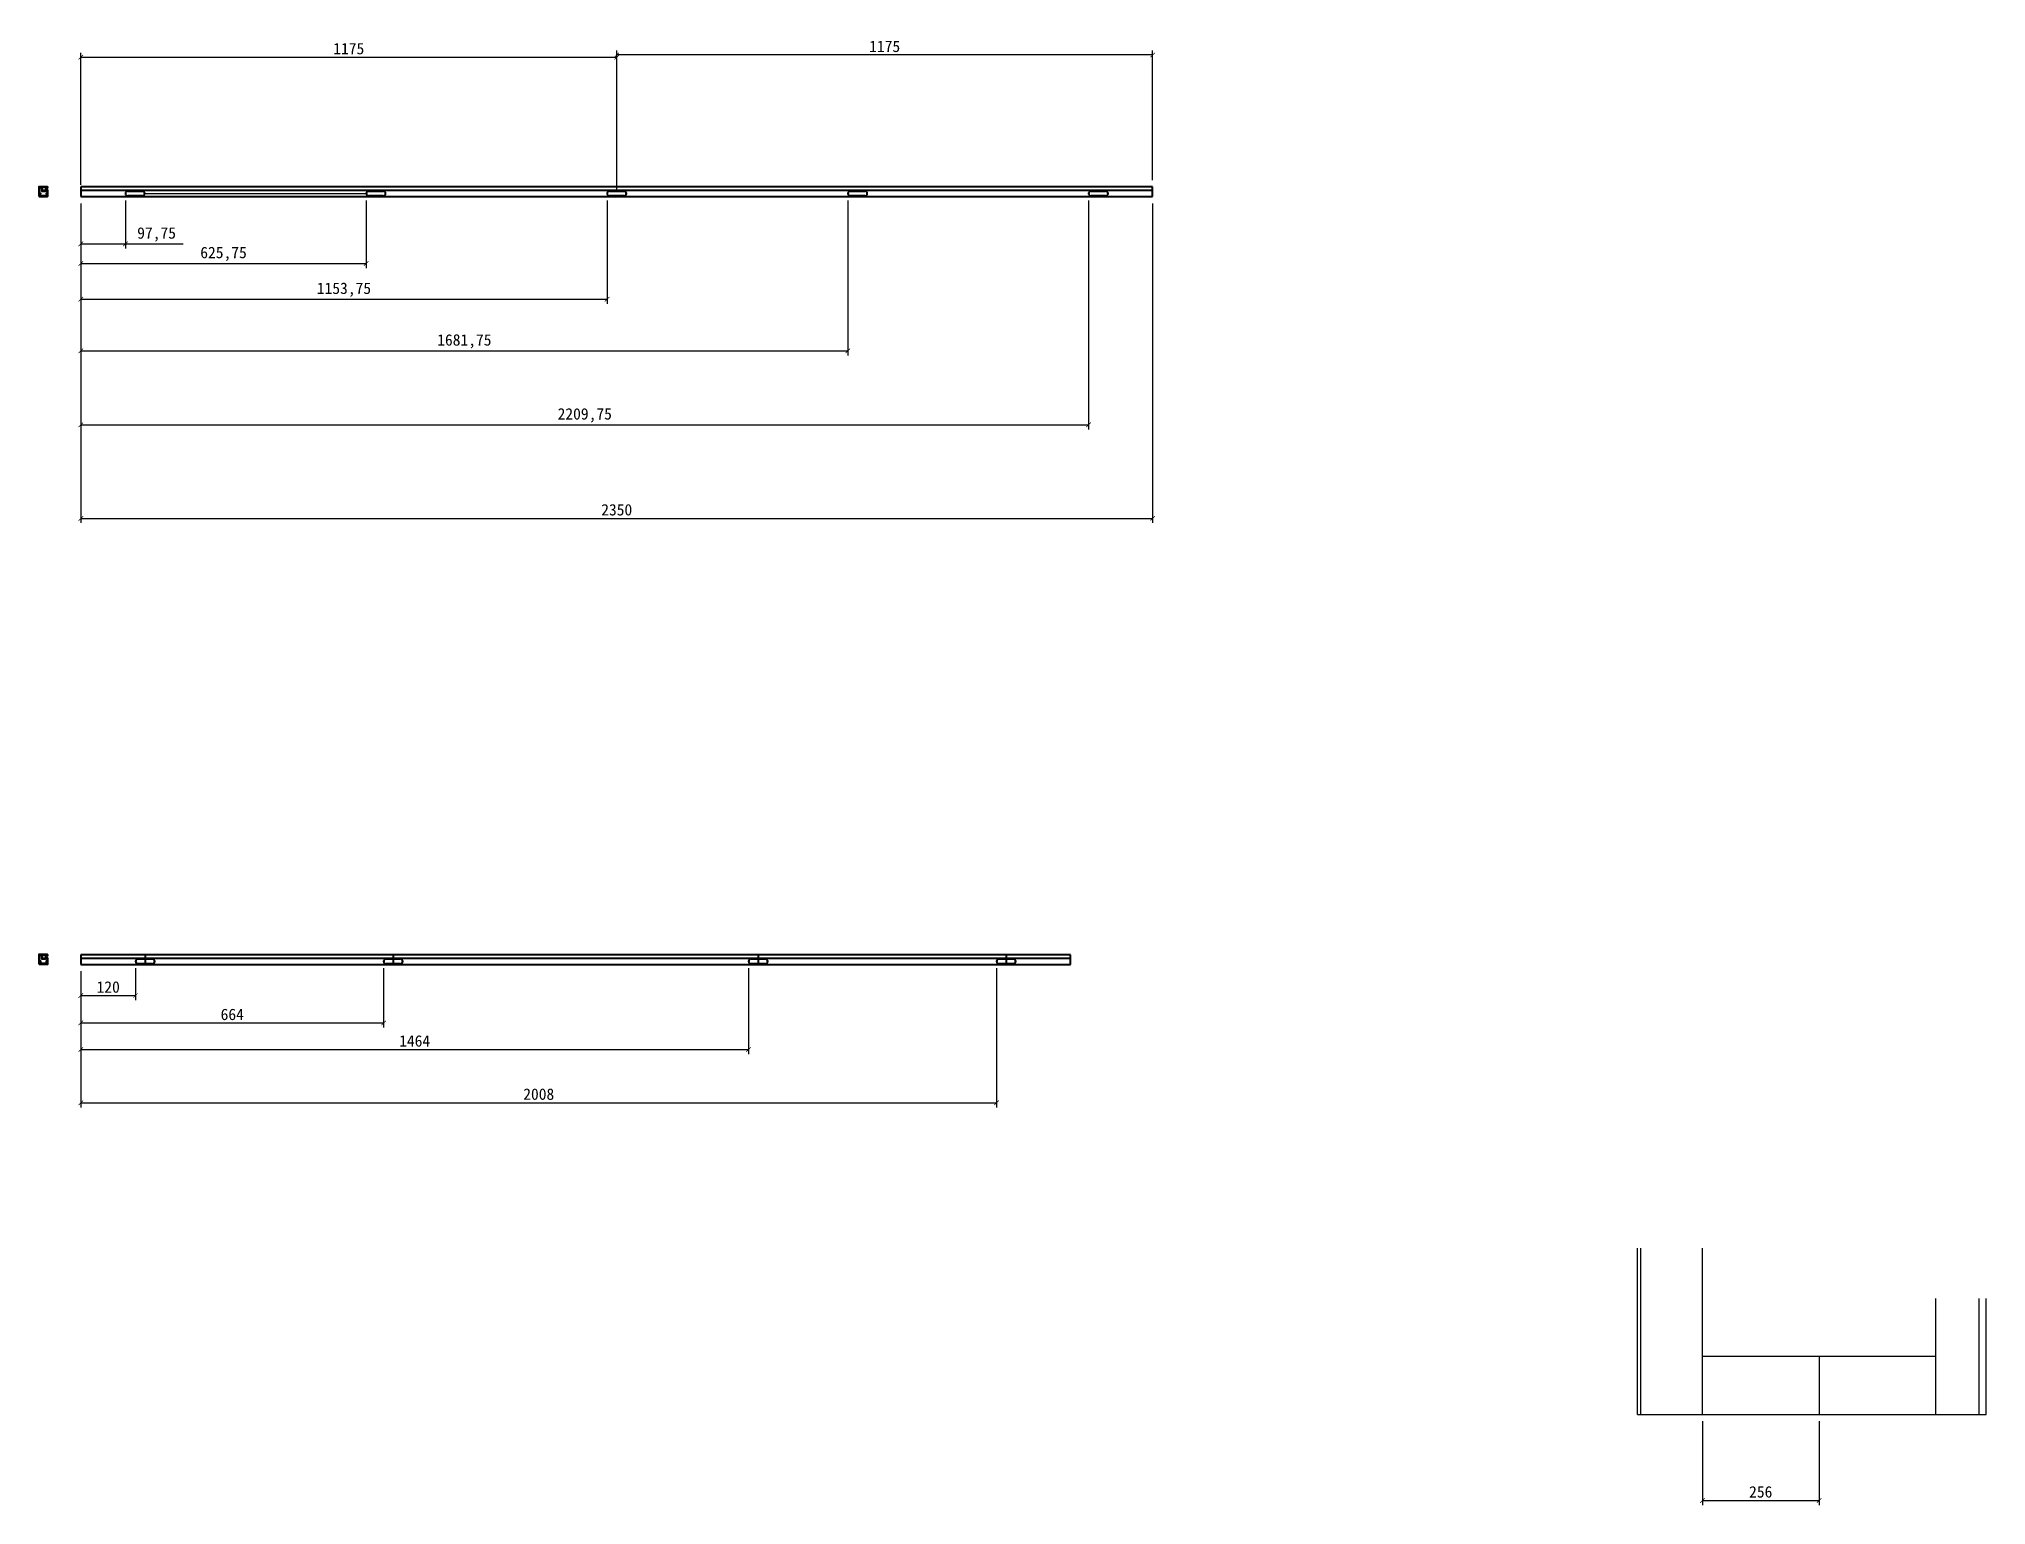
# Model space of a CAD drawing. Header units: millimetres. Extents: x -44117 to 256353, y -2095463 to 65325.
# Drawn here: x 112256 to 116526, y -32222 to -29007 of the extents above; entities that cross this region are included whole.
import ezdxf

# ---------------------------------------------------------------- set-up
doc = ezdxf.new("R2010")
doc.units = ezdxf.units.MM
doc.header["$LTSCALE"] = 10
doc.layers.add('1', color=2, linetype='Continuous', lineweight=40)
doc.dimstyles.new('ISO-25', dxfattribs={"dimtxt": 2.5, "dimasz": 2.5, "dimexe": 1, "dimexo": 1, "dimtad": 1, "dimtxsty": 'Standard', "dimblk": 'ARCHTICK', "dimcen": 2.5, "dimadec": 0, "dimazin": 0, "dimtfac": 1, "dimtmove": 0, "dimatfit": 3, "dimfxl": 0, "dimarcsym": 0})

msp = doc.modelspace()

# ---------------------------------------------------------------- blocks, each defined once
blk = doc.blocks.new('_ArchTick')
at = {"color": 0, "linetype": 'ByBlock', "const_width": 0.15}
blk.add_lwpolyline([(-0.5, -0.5), (0.5, 0.5)], dxfattribs=at)
blk = doc.blocks.new('*D2241')
at = {"color": 0, "lineweight": -2}
for p, q in [((115903.5, -32038), (115903.5, -32221.9)), ((116159.5, -32038), (116159.5, -32221.9)), ((115903.5, -32211.9), (116159.5, -32211.9))]:
    blk.add_line(p, q, dxfattribs=at)
at = {"layer": 'Defpoints', "color": 0}
for p in [(115903.5, -32023), (116159.5, -32023), (116159.5, -32211.9)]:
    blk.add_point(p, dxfattribs=at)
at = {"color": 0, "lineweight": -2, "xscale": 10, "yscale": 10, "zscale": 10, "rotation": 180}
blk.add_blockref('_ArchTick', (115903.5, -32211.9), dxfattribs=at)
at = {"color": 0, "lineweight": -2, "xscale": 10, "yscale": 10, "zscale": 10}
blk.add_blockref('_ArchTick', (116159.5, -32211.9), dxfattribs=at)
at = {"color": 0, "insert": (116031.5, -32193.1), "char_height": 25, "attachment_point": 5}
blk.add_mtext('256', dxfattribs=at)
blk = doc.blocks.new('*D2311')
at = {"color": 0, "lineweight": -2}
for p, q in [((112348.1, -31051.4), (112348.1, -31114.9)), ((112468.1, -31044.8), (112468.1, -31114.9)), ((112348.1, -31104.9), (112468.1, -31104.9))]:
    blk.add_line(p, q, dxfattribs=at)
at = {"layer": 'Defpoints', "color": 0}
for p in [(112348.1, -31036.4), (112468.1, -31029.8), (112468.1, -31104.9)]:
    blk.add_point(p, dxfattribs=at)
at = {"color": 0, "lineweight": -2, "xscale": 10, "yscale": 10, "zscale": 10, "rotation": 180}
blk.add_blockref('_ArchTick', (112348.1, -31104.9), dxfattribs=at)
at = {"color": 0, "lineweight": -2, "xscale": 10, "yscale": 10, "zscale": 10}
blk.add_blockref('_ArchTick', (112468.1, -31104.9), dxfattribs=at)
at = {"color": 0, "insert": (112408.1, -31086.2), "char_height": 25, "attachment_point": 5}
blk.add_mtext('120', dxfattribs=at)
blk = doc.blocks.new('*D2312')
at = {"color": 0, "lineweight": -2}
for p, q in [((112348.1, -31051.4), (112348.1, -31174.9)), ((113012.1, -31044.8), (113012.1, -31174.9)), ((112348.1, -31164.9), (113012.1, -31164.9))]:
    blk.add_line(p, q, dxfattribs=at)
at = {"layer": 'Defpoints', "color": 0}
for p in [(112348.1, -31036.4), (113012.1, -31029.8), (113012.1, -31164.9)]:
    blk.add_point(p, dxfattribs=at)
at = {"color": 0, "lineweight": -2, "xscale": 10, "yscale": 10, "zscale": 10, "rotation": 180}
blk.add_blockref('_ArchTick', (112348.1, -31164.9), dxfattribs=at)
at = {"color": 0, "lineweight": -2, "xscale": 10, "yscale": 10, "zscale": 10}
blk.add_blockref('_ArchTick', (113012.1, -31164.9), dxfattribs=at)
at = {"color": 0, "insert": (112680.1, -31146.2), "char_height": 25, "attachment_point": 5}
blk.add_mtext('664', dxfattribs=at)
blk = doc.blocks.new('*D2313')
at = {"color": 0, "lineweight": -2}
for p, q in [((112348.1, -31051.4), (112348.1, -31233.1)), ((113812.1, -31044.8), (113812.1, -31233.1)), ((112348.1, -31223.1), (113812.1, -31223.1))]:
    blk.add_line(p, q, dxfattribs=at)
at = {"layer": 'Defpoints', "color": 0}
for p in [(112348.1, -31036.4), (113812.1, -31029.8), (113812.1, -31223.1)]:
    blk.add_point(p, dxfattribs=at)
at = {"color": 0, "lineweight": -2, "xscale": 10, "yscale": 10, "zscale": 10, "rotation": 180}
blk.add_blockref('_ArchTick', (112348.1, -31223.1), dxfattribs=at)
at = {"color": 0, "lineweight": -2, "xscale": 10, "yscale": 10, "zscale": 10}
blk.add_blockref('_ArchTick', (113812.1, -31223.1), dxfattribs=at)
at = {"color": 0, "insert": (113080.1, -31204.4), "char_height": 25, "attachment_point": 5}
blk.add_mtext('1464', dxfattribs=at)
blk = doc.blocks.new('*D2314')
at = {"color": 0, "lineweight": -2}
for p, q in [((112348.1, -31051.4), (112348.1, -31349.9)), ((114356.1, -31044.8), (114356.1, -31349.9)), ((112348.1, -31339.9), (114356.1, -31339.9))]:
    blk.add_line(p, q, dxfattribs=at)
at = {"layer": 'Defpoints', "color": 0}
for p in [(112348.1, -31036.4), (114356.1, -31029.8), (114356.1, -31339.9)]:
    blk.add_point(p, dxfattribs=at)
at = {"color": 0, "lineweight": -2, "xscale": 10, "yscale": 10, "zscale": 10, "rotation": 180}
blk.add_blockref('_ArchTick', (112348.1, -31339.9), dxfattribs=at)
at = {"color": 0, "lineweight": -2, "xscale": 10, "yscale": 10, "zscale": 10}
blk.add_blockref('_ArchTick', (114356.1, -31339.9), dxfattribs=at)
at = {"color": 0, "insert": (113352.1, -31321.1), "char_height": 25, "attachment_point": 5}
blk.add_mtext('2008', dxfattribs=at)
blk = doc.blocks.new('*D2301')
at = {"color": 0, "lineweight": -2}
for p, q in [((112348.1, -29367.9), (112348.1, -29466.8)), ((112445.8, -29361.3), (112445.8, -29466.8)), ((112348.1, -29456.8), (112445.8, -29456.8)), ((112445.8, -29456.8), (112572.5, -29456.8))]:
    blk.add_line(p, q, dxfattribs=at)
at = {"layer": 'Defpoints', "color": 0}
for p in [(112348.1, -29352.9), (112445.8, -29346.3), (112445.8, -29456.8)]:
    blk.add_point(p, dxfattribs=at)
at = {"color": 0, "lineweight": -2, "xscale": 10, "yscale": 10, "zscale": 10, "rotation": 180}
blk.add_blockref('_ArchTick', (112348.1, -29456.8), dxfattribs=at)
at = {"color": 0, "lineweight": -2, "xscale": 10, "yscale": 10, "zscale": 10}
blk.add_blockref('_ArchTick', (112445.8, -29456.8), dxfattribs=at)
at = {"color": 0, "insert": (112514.2, -29436), "char_height": 25, "attachment_point": 5}
blk.add_mtext('97,75', dxfattribs=at)
blk = doc.blocks.new('*D2302')
at = {"color": 0, "lineweight": -2}
for p, q in [((112348.1, -29367.9), (112348.1, -29509.7)), ((112973.8, -29361.3), (112973.8, -29509.7)), ((112348.1, -29499.7), (112973.8, -29499.7))]:
    blk.add_line(p, q, dxfattribs=at)
at = {"layer": 'Defpoints', "color": 0}
for p in [(112348.1, -29352.9), (112973.8, -29346.3), (112973.8, -29499.7)]:
    blk.add_point(p, dxfattribs=at)
at = {"color": 0, "lineweight": -2, "xscale": 10, "yscale": 10, "zscale": 10, "rotation": 180}
blk.add_blockref('_ArchTick', (112348.1, -29499.7), dxfattribs=at)
at = {"color": 0, "lineweight": -2, "xscale": 10, "yscale": 10, "zscale": 10}
blk.add_blockref('_ArchTick', (112973.8, -29499.7), dxfattribs=at)
at = {"color": 0, "insert": (112661, -29478.8), "char_height": 25, "attachment_point": 5}
blk.add_mtext('625,75', dxfattribs=at)
blk = doc.blocks.new('*D2303')
at = {"color": 0, "lineweight": -2}
for p, q in [((112348.1, -29367.9), (112348.1, -29588)), ((113501.8, -29361.3), (113501.8, -29588)), ((112348.1, -29578), (113501.8, -29578))]:
    blk.add_line(p, q, dxfattribs=at)
at = {"layer": 'Defpoints', "color": 0}
for p in [(112348.1, -29352.9), (113501.8, -29346.3), (113501.8, -29578)]:
    blk.add_point(p, dxfattribs=at)
at = {"color": 0, "lineweight": -2, "xscale": 10, "yscale": 10, "zscale": 10, "rotation": 180}
blk.add_blockref('_ArchTick', (112348.1, -29578), dxfattribs=at)
at = {"color": 0, "lineweight": -2, "xscale": 10, "yscale": 10, "zscale": 10}
blk.add_blockref('_ArchTick', (113501.8, -29578), dxfattribs=at)
at = {"color": 0, "insert": (112925, -29557.2), "char_height": 25, "attachment_point": 5}
blk.add_mtext('1153,75', dxfattribs=at)
blk = doc.blocks.new('*D2304')
at = {"color": 0, "lineweight": -2}
for p, q in [((112348.1, -29367.9), (112348.1, -29701.3)), ((114029.8, -29361.3), (114029.8, -29701.3)), ((112348.1, -29691.3), (114029.8, -29691.3))]:
    blk.add_line(p, q, dxfattribs=at)
at = {"layer": 'Defpoints', "color": 0}
for p in [(112348.1, -29352.9), (114029.8, -29346.3), (114029.8, -29691.3)]:
    blk.add_point(p, dxfattribs=at)
at = {"color": 0, "lineweight": -2, "xscale": 10, "yscale": 10, "zscale": 10, "rotation": 180}
blk.add_blockref('_ArchTick', (112348.1, -29691.3), dxfattribs=at)
at = {"color": 0, "lineweight": -2, "xscale": 10, "yscale": 10, "zscale": 10}
blk.add_blockref('_ArchTick', (114029.8, -29691.3), dxfattribs=at)
at = {"color": 0, "insert": (113189, -29670.4), "char_height": 25, "attachment_point": 5}
blk.add_mtext('1681,75', dxfattribs=at)
blk = doc.blocks.new('*D2305')
at = {"color": 0, "lineweight": -2}
for p, q in [((112348.1, -29367.9), (112348.1, -29863.4)), ((114557.8, -29361.3), (114557.8, -29863.4)), ((112348.1, -29853.4), (114557.8, -29853.4))]:
    blk.add_line(p, q, dxfattribs=at)
at = {"layer": 'Defpoints', "color": 0}
for p in [(112348.1, -29352.9), (114557.8, -29346.3), (114557.8, -29853.4)]:
    blk.add_point(p, dxfattribs=at)
at = {"color": 0, "lineweight": -2, "xscale": 10, "yscale": 10, "zscale": 10, "rotation": 180}
blk.add_blockref('_ArchTick', (112348.1, -29853.4), dxfattribs=at)
at = {"color": 0, "lineweight": -2, "xscale": 10, "yscale": 10, "zscale": 10}
blk.add_blockref('_ArchTick', (114557.8, -29853.4), dxfattribs=at)
at = {"color": 0, "insert": (113453, -29832.6), "char_height": 25, "attachment_point": 5}
blk.add_mtext('2209,75', dxfattribs=at)
blk = doc.blocks.new('*D2306')
at = {"color": 0, "lineweight": -2}
for p, q in [((112348.1, -29327.4), (112348.1, -29037.5)), ((112348.1, -29047.5), (113523.1, -29047.5)), ((113523.1, -29336.6), (113523.1, -29037.5))]:
    blk.add_line(p, q, dxfattribs=at)
at = {"layer": 'Defpoints', "color": 0}
for p in [(113523.1, -29047.5), (112348.1, -29342.4), (113523.1, -29351.6)]:
    blk.add_point(p, dxfattribs=at)
at = {"color": 0, "lineweight": -2, "xscale": 10, "yscale": 10, "zscale": 10, "rotation": 180}
blk.add_blockref('_ArchTick', (112348.1, -29047.5), dxfattribs=at)
at = {"color": 0, "lineweight": -2, "xscale": 10, "yscale": 10, "zscale": 10}
blk.add_blockref('_ArchTick', (113523.1, -29047.5), dxfattribs=at)
at = {"color": 0, "insert": (112935.6, -29028.7), "char_height": 25, "attachment_point": 5}
blk.add_mtext('1175', dxfattribs=at)
blk = doc.blocks.new('*D2307')
at = {"color": 0, "lineweight": -2}
for p, q in [((113523.1, -29326.1), (113523.1, -29032.5)), ((114698.1, -29042.5), (113523.1, -29042.5)), ((114698.1, -29316.9), (114698.1, -29032.5))]:
    blk.add_line(p, q, dxfattribs=at)
at = {"layer": 'Defpoints', "color": 0}
for p in [(113523.1, -29042.5), (113523.1, -29341.1), (114698.1, -29331.9)]:
    blk.add_point(p, dxfattribs=at)
at = {"color": 0, "lineweight": -2, "xscale": 10, "yscale": 10, "zscale": 10, "rotation": 180}
blk.add_blockref('_ArchTick', (113523.1, -29042.5), dxfattribs=at)
at = {"color": 0, "lineweight": -2, "xscale": 10, "yscale": 10, "zscale": 10}
blk.add_blockref('_ArchTick', (114698.1, -29042.5), dxfattribs=at)
at = {"color": 0, "insert": (114110.6, -29023.7), "char_height": 25, "attachment_point": 5}
blk.add_mtext('1175', dxfattribs=at)
blk = doc.blocks.new('*D2308')
at = {"color": 0, "lineweight": -2}
for p, q in [((112348.1, -29367.9), (112348.1, -30068.5)), ((114698.1, -29367.9), (114698.1, -30068.5)), ((112348.1, -30058.5), (114698.1, -30058.5))]:
    blk.add_line(p, q, dxfattribs=at)
at = {"layer": 'Defpoints', "color": 0}
for p in [(112348.1, -29352.9), (114698.1, -29352.9), (114698.1, -30058.5)]:
    blk.add_point(p, dxfattribs=at)
at = {"color": 0, "lineweight": -2, "xscale": 10, "yscale": 10, "zscale": 10, "rotation": 180}
blk.add_blockref('_ArchTick', (112348.1, -30058.5), dxfattribs=at)
at = {"color": 0, "lineweight": -2, "xscale": 10, "yscale": 10, "zscale": 10}
blk.add_blockref('_ArchTick', (114698.1, -30058.5), dxfattribs=at)
at = {"color": 0, "insert": (113523.1, -30039.8), "char_height": 25, "attachment_point": 5}
blk.add_mtext('2350', dxfattribs=at)

# ---------------------------------------------------------------- dimensions: what is measured, and where the dimension line sits
for base, p1, p2, picture, middle in [((113523.09412, -29047.48348), (112348.09412, -29342.44219), (113523.09412, -29351.59219), '*D2306', (112935.59412, -29028.73348)), ((113523.09412, -29042.48348), (114698.09412, -29331.94219), (113523.09412, -29341.09219), '*D2307', (114110.59412, -29023.73348)), ((112445.84412, -29456.81179), (112348.09412, -29352.94219), (112445.84412, -29346.34219), '*D2301', (112514.17745, -29435.97845)), ((112973.84412, -29499.65574), (112348.09412, -29352.94219), (112973.84412, -29346.34219), '*D2302', (112660.96912, -29478.82241)), ((113501.84412, -29578.03885), (112348.09412, -29352.94219), (113501.84412, -29346.34219), '*D2303', (112924.96912, -29557.20552)), ((114029.84412, -29691.28004), (112348.09412, -29352.94219), (114029.84412, -29346.34219), '*D2304', (113188.96912, -29670.44671)), ((114557.84412, -29853.44547), (112348.09412, -29352.94219), (114557.84412, -29346.34219), '*D2305', (113452.96912, -29832.61214)), ((114698.09412, -30058.52416), (112348.09412, -29352.94219), (114698.09412, -29352.94219), '*D2308', (113523.09412, -30039.77416)), ((112468.09412, -31104.90765), (112348.09412, -31036.41513), (112468.09412, -31029.81513), '*D2311', (112408.09412, -31086.15765)), ((113012.09412, -31164.94954), (112348.09412, -31036.41513), (113012.09412, -31029.81513), '*D2312', (112680.09412, -31146.19954)), ((113812.09412, -31223.10139), (112348.09412, -31036.41513), (113812.09412, -31029.81513), '*D2313', (113080.09412, -31204.35139)), ((114356.09412, -31339.86888), (112348.09412, -31036.41513), (114356.09412, -31029.81513), '*D2314', (113352.09412, -31321.11888)), ((116159.54452, -32211.88225), (115903.54452, -32023.03693), (116159.54452, -32023.03693), '*D2241', (116031.54452, -32193.13225))]:
    dim = msp.add_linear_dim(base=base, p1=p1, p2=p2, dimstyle='ISO-25', override={"dimscale": 10, "dimasz": 1, "dimexo": 1.5})
    dim.commit()
    dim.dimension.update_dxf_attribs({"geometry": picture, "text_midpoint": middle})

# ---------------------------------------------------------------- linework, layer by layer
for p, q in [((112488.34412, -29346.34219), (112973.84412, -29346.34219)), ((115761.54452, -32023.03693), (115761.54452, -31658.98729)), ((115768.54452, -32023.03693), (115768.54452, -31658.98729)), ((115903.54452, -32023.03693), (115903.54452, -31658.98729)), ((116415.54452, -32023.03693), (116415.54452, -31769.33202)), ((116510.54452, -32023.03693), (116510.54452, -31769.33202)), ((116525.54452, -32023.03693), (116525.54452, -31769.33202)), ((116415.54452, -31896.18448), (115903.54452, -31896.18448)), ((116159.54452, -31896.18448), (116159.54452, -32023.03693)), ((115761.54452, -32023.03693), (116525.54452, -32023.03693))]:
    msp.add_line(p, q)
at = {"layer": '1', "color": 2}
for p, q in [((112256.26009, -29331.81977), (112256.26009, -29352.01977)), ((112274.36009, -29331.51977), (112256.56009, -29331.51977)), ((112256.76009, -29352.51977), (112275.36009, -29352.51977)), ((112263.46009, -29339.51977), (112263.46009, -29332.91977)), ((112263.76009, -29332.61977), (112269.16009, -29332.61977)), ((112269.16009, -29339.81977), (112263.76009, -29339.81977)), ((112269.46009, -29332.91977), (112269.46009, -29333.11977)), ((112269.46009, -29339.31977), (112269.46009, -29339.51977)), ((112269.96009, -29333.61977), (112275.36009, -29333.61977)), ((112275.36009, -29338.81977), (112269.96009, -29338.81977)), ((112275.86009, -29352.01977), (112275.86009, -29339.31977)), ((112256.26009, -31015.2927), (112256.26009, -31035.4927)), ((112274.36009, -31014.9927), (112256.56009, -31014.9927)), ((112256.76009, -31035.9927), (112275.36009, -31035.9927)), ((112263.46009, -31022.9927), (112263.46009, -31016.3927)), ((112263.76009, -31016.0927), (112269.16009, -31016.0927)), ((112269.16009, -31023.2927), (112263.76009, -31023.2927)), ((112269.46009, -31016.3927), (112269.46009, -31016.5927)), ((112269.46009, -31022.7927), (112269.46009, -31022.9927)), ((112269.96009, -31017.0927), (112275.36009, -31017.0927)), ((112275.36009, -31022.2927), (112269.96009, -31022.2927)), ((112275.86009, -31035.4927), (112275.86009, -31022.7927))]:
    msp.add_line(p, q, dxfattribs=at)
at = {"layer": '1'}
for p, q in [((112256.76009, -29352.51977), (112275.36009, -29352.51977)), ((114698.09412, -29331.94219), (112348.09412, -29331.94219)), ((112348.09412, -29331.94219), (112348.09412, -29352.94219)), ((112348.09412, -29339.24219), (114698.09412, -29339.24219)), ((112348.09412, -29352.94219), (114698.09412, -29352.94219)), ((112451.09412, -29341.09219), (112483.09412, -29341.09219)), ((112483.09412, -29351.59219), (112451.09412, -29351.59219)), ((112979.09412, -29341.09219), (113011.09412, -29341.09219)), ((113011.09412, -29351.59219), (112979.09412, -29351.59219)), ((113507.09412, -29341.09219), (113539.09412, -29341.09219)), ((113539.09412, -29351.59219), (113507.09412, -29351.59219)), ((114035.09412, -29341.09219), (114067.09412, -29341.09219)), ((114067.09412, -29351.59219), (114035.09412, -29351.59219)), ((114563.09412, -29341.09219), (114595.09412, -29341.09219)), ((114595.09412, -29351.59219), (114563.09412, -29351.59219)), ((114698.09412, -29352.94219), (114698.09412, -29331.94219)), ((112256.76009, -31035.9927), (112275.36009, -31035.9927)), ((114518.09412, -31015.41513), (112348.09412, -31015.41513)), ((112348.09412, -31015.41513), (112348.09412, -31036.41513)), ((112348.09412, -31022.71513), (114518.09412, -31022.71513)), ((112348.09412, -31036.41513), (114518.09412, -31036.41513)), ((112473.34412, -31024.56513), (112504.84412, -31024.56513)), ((112504.84412, -31035.06513), (112473.34412, -31035.06513)), ((112489.09412, -31015.41513), (112489.09412, -31036.41513)), ((113017.34412, -31024.56513), (113048.84412, -31024.56513)), ((113048.84412, -31035.06513), (113017.34412, -31035.06513)), ((113033.09412, -31015.41513), (113033.09412, -31036.41513)), ((113817.34412, -31024.56513), (113848.84412, -31024.56513)), ((113848.84412, -31035.06513), (113817.34412, -31035.06513)), ((113833.09412, -31015.41513), (113833.09412, -31036.41513)), ((114361.34412, -31024.56513), (114392.84412, -31024.56513)), ((114392.84412, -31035.06513), (114361.34412, -31035.06513)), ((114377.09412, -31015.41513), (114377.09412, -31036.41513)), ((114518.09412, -31036.41513), (114518.09412, -31015.41513))]:
    msp.add_line(p, q, dxfattribs=at)
at = {"layer": '1', "color": 2}
for points in [[(112274.46009, -29340.31977), (112274.46009, -29345.71977, -0.4142135624), (112274.16009, -29346.01977), (112272.26009, -29346.01977, 0.4142135624), (112271.96009, -29346.31977), (112271.96009, -29346.91977, 0.4142135624), (112272.26009, -29347.21977), (112274.16009, -29347.21977, -0.4142135624), (112274.46009, -29347.51977), (112274.46009, -29350.81977, -0.4142135624), (112274.16009, -29351.11977), (112257.96009, -29351.11977, -0.4142135624), (112257.66009, -29350.81977), (112257.66009, -29347.51977, -0.4142135624), (112257.96009, -29347.21977), (112259.86009, -29347.21977, 0.4142135624), (112260.16009, -29346.91977), (112260.16009, -29346.31977, 0.4142135624), (112259.86009, -29346.01977), (112257.96009, -29346.01977, -0.4142135624), (112257.66009, -29345.71977), (112257.66009, -29333.01977, -0.4142135624), (112257.96009, -29332.71977), (112261.86009, -29332.71977, -0.4142135624), (112262.16009, -29333.01977), (112262.16009, -29340.61977, 0.4142135624), (112262.46009, -29340.91977), (112270.36009, -29340.91977, 0.4142135624), (112270.66009, -29340.61977), (112270.66009, -29340.31977, -0.4142135624), (112270.96009, -29340.01977), (112274.16009, -29340.01977, -0.4142135624)], [(112274.46009, -31023.7927), (112274.46009, -31029.1927, -0.4142135624), (112274.16009, -31029.4927), (112272.26009, -31029.4927, 0.4142135624), (112271.96009, -31029.7927), (112271.96009, -31030.3927, 0.4142135624), (112272.26009, -31030.6927), (112274.16009, -31030.6927, -0.4142135624), (112274.46009, -31030.9927), (112274.46009, -31034.2927, -0.4142135624), (112274.16009, -31034.5927), (112257.96009, -31034.5927, -0.4142135624), (112257.66009, -31034.2927), (112257.66009, -31030.9927, -0.4142135624), (112257.96009, -31030.6927), (112259.86009, -31030.6927, 0.4142135624), (112260.16009, -31030.3927), (112260.16009, -31029.7927, 0.4142135624), (112259.86009, -31029.4927), (112257.96009, -31029.4927, -0.4142135624), (112257.66009, -31029.1927), (112257.66009, -31016.4927, -0.4142135624), (112257.96009, -31016.1927), (112261.86009, -31016.1927, -0.4142135624), (112262.16009, -31016.4927), (112262.16009, -31024.0927, 0.4142135624), (112262.46009, -31024.3927), (112270.36009, -31024.3927, 0.4142135624), (112270.66009, -31024.0927), (112270.66009, -31023.7927, -0.4142135624), (112270.96009, -31023.4927), (112274.16009, -31023.4927, -0.4142135624)]]:
    msp.add_lwpolyline(points, format="xyb", close=True, dxfattribs=at)
for centre, radius, start, end in [((112256.56009, -29331.81977), 0.3, 90, 180), ((112256.76009, -29352.01977), 0.5, 180, 270), ((112263.76009, -29332.91977), 0.3, 90, 180), ((112263.76009, -29339.51977), 0.3, 180, 270), ((112269.16009, -29332.91977), 0.3, 0, 90), ((112269.16009, -29339.51977), 0.3, 270, 0), ((112269.96009, -29333.11977), 0.5, 180, 270), ((112269.96009, -29339.31977), 0.5, 90, 180), ((112274.36009, -29333.01977), 1.5, 357.57727705, 90), ((112275.36009, -29333.11977), 0.5, 270, 4.19690484), ((112275.36009, -29339.31977), 0.5, 0, 90), ((112275.36009, -29352.01977), 0.5, 270, 0), ((112256.56009, -31015.2927), 0.3, 90, 180), ((112256.76009, -31035.4927), 0.5, 180, 270), ((112263.76009, -31016.3927), 0.3, 90, 180), ((112263.76009, -31022.9927), 0.3, 180, 270), ((112269.16009, -31016.3927), 0.3, 0, 90), ((112269.16009, -31022.9927), 0.3, 270, 0), ((112269.96009, -31016.5927), 0.5, 180, 270), ((112269.96009, -31022.7927), 0.5, 90, 180), ((112274.36009, -31016.4927), 1.5, 357.57727705, 90), ((112275.36009, -31016.5927), 0.5, 270, 4.19690484), ((112275.36009, -31022.7927), 0.5, 0, 90), ((112275.36009, -31035.4927), 0.5, 270, 0)]:
    msp.add_arc(centre, radius, start, end, dxfattribs=at)
at = {"layer": '1'}
for centre, start, end in [((112451.09412, -29346.34219), 90, 270), ((112483.09412, -29346.34219), 270, 90), ((112979.09412, -29346.34219), 90, 270), ((113011.09412, -29346.34219), 270, 90), ((113507.09412, -29346.34219), 90, 270), ((113539.09412, -29346.34219), 270, 90), ((114035.09412, -29346.34219), 90, 270), ((114067.09412, -29346.34219), 270, 90), ((114563.09412, -29346.34219), 90, 270), ((114595.09412, -29346.34219), 270, 90), ((112473.34412, -31029.81513), 90, 270), ((112504.84412, -31029.81513), 270, 90), ((113017.34412, -31029.81513), 90, 270), ((113048.84412, -31029.81513), 270, 90), ((113817.34412, -31029.81513), 90, 270), ((113848.84412, -31029.81513), 270, 90), ((114361.34412, -31029.81513), 90, 270), ((114392.84412, -31029.81513), 270, 90)]:
    msp.add_arc(centre, 5.25, start, end, dxfattribs=at)

msp.set_redraw_order([(e.dxf.handle, doc.entitydb.next_handle()) for e in msp.query("TEXT MTEXT ATTDEF DIMENSION ARC_DIMENSION")])  # texts and dimensions are drawn at this point

doc.saveas('drawing.dxf')
